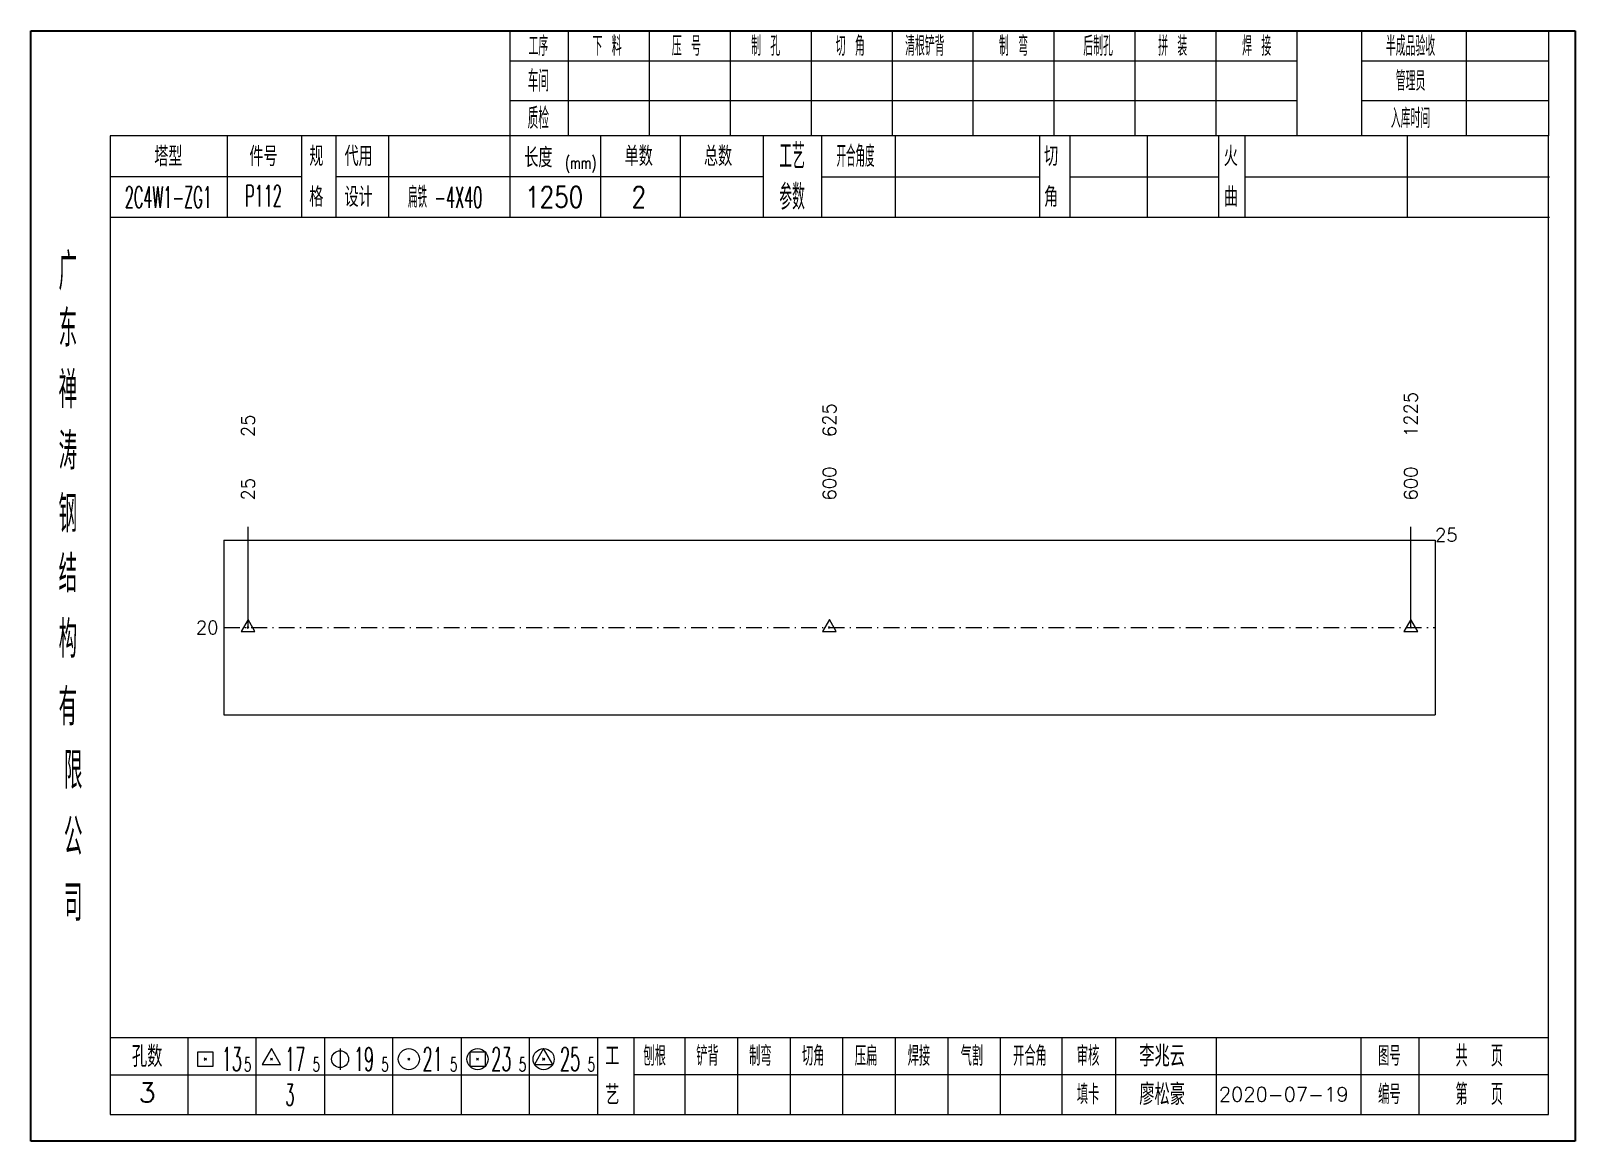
# Model space of a CAD drawing. Extents: x 154981 to 165753, y -86801 to -82885.
# Drawn here: x 159511.4 to 159803.5, y -85176.6 to -84966.7 of the extents above; entities that cross this region are included whole.
import ezdxf
from ezdxf.enums import TextEntityAlignment as Align

# ---------------------------------------------------------------- set-up
doc = ezdxf.new("R2010")
doc.units = 0
doc.header["$MEASUREMENT"] = 0
doc.linetypes.add('一点画线', pattern=[5.2, 3, -1, 0.2, -1])
doc.layers.get('0').update_dxf_attribs({"linetype": 'CONTINUOUS', "lineweight": 25})
for name, color, linetype, lineweight in [('1', 7, 'CONTINUOUS', 25), ('4', 7, 'CONTINUOUS', 25), ('5', 7, 'CONTINUOUS', 25)]:
    doc.layers.add(name, color=color, linetype=linetype, lineweight=lineweight)
doc.styles.get("Standard").update_dxf_attribs({"font": 'simplex.shx', "width": 0.7, "height": 3, "bigfont": 'gbhzfs.shx'})

msp = doc.modelspace()

# ---------------------------------------------------------------- texts
at = {"color": 7, "linetype": 'Continuous', "lineweight": 13}
for s, p in [('1225', (159772.46406, -85043.49383)), ('625', (159662.48166, -85043.49383)), ('25', (159552.49926, -85043.49383))]:
    msp.add_text(s, height=2.5, rotation=90, dxfattribs=at).set_placement(p, align=Align.MIDDLE_LEFT)
at = {"color": 4, "linetype": 'Continuous', "lineweight": 9}
for s, p in [('600', (159662.48166, -85055.49383)), ('600', (159772.46406, -85055.49383)), ('25', (159552.49926, -85055.49383))]:
    msp.add_text(s, height=2.5, rotation=90, dxfattribs=at).set_placement(p, align=Align.MIDDLE_LEFT)
at = {"color": 7, "linetype": 'Continuous', "lineweight": 13}
msp.add_text('25', height=2.5, dxfattribs=at).set_placement((159777.04666, -85061.99383), align=Align.MIDDLE_LEFT)
msp.add_text('20', height=2.5, dxfattribs=at).set_placement((159546.91666, -85079.49383), align=Align.MIDDLE_RIGHT)
at = {"layer": '4', "color": 1, "linetype": 'Continuous', "lineweight": 25}
for s, height, width, p in [('工序', 3.7, 0.7, (159607.41666, -84969.53733)), ('下 料', 3.7, 0.7, (159620.41666, -84969.53733)), ('压 号', 3.7, 0.7, (159635.41666, -84969.53733)), ('制 孔', 3.7, 0.7, (159650.41666, -84969.53733)), ('切 角', 3.7, 0.7, (159666.41666, -84969.53733)), ('清根铲背 ', 3.7, 0.7, (159681.41666, -84969.53733)), (' 制 弯', 3.7, 0.7, (159696.41666, -84969.53733)), (' 后制孔', 3.7, 0.7, (159712.41666, -84969.53733)), ('拼 装', 3.7, 0.7, (159727.41666, -84969.53733)), (' 焊 接', 3.7, 0.7, (159742.41666, -84969.53733)), ('半成品验收', 3.7, 0.7, (159772.41666, -84969.53733)), ('车间', 4, 0.7, (159607.41666, -84976.13733)), ('管理员', 3.7, 0.7, (159772.41666, -84976.13733)), ('质检', 4, 0.7, (159607.41666, -84983.19733)), ('入库时间', 3.7, 0.7, (159772.41666, -84983.19733)), ('工艺', 4.8, 0.7, (159655.41666, -84990.37733)), ('开合角度', 4, 0.6, (159667.41666, -84990.37733)), ('(mm)', 2.24, 0.7, (159615.41666, -84991.63733)), ('参数', 4.8, 0.7, (159655.41666, -84998.08733)), ('2C4W1-ZG1', 4, 0.5, (159537.41666, -84998.11733)), ('P112', 4, 0.5, (159555.41666, -84997.86733)), ('1250', 4, 0.8, (159610.41666, -84998.08733)), ('2', 4, 0.8, (159626.41666, -84998.08733)), ('广', 6.96, 0.7, (159518.41666, -85012.16733)), ('东', 6.96, 0.7, (159518.41666, -85022.95733)), ('禅', 6.96, 0.7, (159518.41666, -85034.54733)), ('涛', 6.96, 0.7, (159518.41666, -85046.14733)), ('钢', 6.96, 0.7, (159518.41666, -85058.03733)), ('结', 6.96, 0.7, (159518.41666, -85069.34733)), ('构', 6.96, 0.7, (159518.41666, -85081.72733)), ('有', 6.96, 0.7, (159518.41666, -85094.53733)), ('限', 6.96, 0.7, (159519.41666, -85106.53733)), ('公', 6.96, 0.7, (159519.41666, -85119.07733)), ('司', 6.96, 0.7, (159519.41666, -85131.55733)), ('刨根', 3.7, 0.8, (159629.41666, -85160.53733)), ('铲背', 3.7, 0.8, (159639.41666, -85160.53733)), ('制弯', 3.7, 0.8, (159649.41666, -85160.53733)), ('切角', 3.7, 0.8, (159659.41666, -85160.53733)), ('压扁', 3.7, 0.8, (159669.41666, -85160.53733)), ('焊接', 3.7, 0.8, (159679.41666, -85160.53733)), ('气割', 3.7, 0.8, (159689.41666, -85160.53733)), ('开合角', 3.7, 0.8, (159700.41666, -85160.53733)), ('审核', 3.7, 0.8, (159711.41666, -85160.53733)), ('图号', 3.7, 0.8, (159768.41666, -85160.53733)), ('共  页', 4, 0.8, (159785.41666, -85160.53733)), ('13', 4.47, 0.5, (159549.41666, -85161.13733)), ('5', 2.68, 0.6, (159552.41666, -85162.13733)), ('17', 4.47, 0.5, (159561.41666, -85161.13733)), ('5', 2.68, 0.6, (159565.41666, -85162.13733)), ('19', 4.47, 0.5, (159574.41666, -85161.13733)), ('5', 2.68, 0.6, (159578.41666, -85162.13733)), ('21', 4.47, 0.5, (159587.41666, -85161.13733)), ('5', 2.68, 0.6, (159591.41666, -85162.13733)), ('23', 4.47, 0.5, (159600.41666, -85161.13733)), ('5', 2.68, 0.6, (159604.41666, -85162.13733)), ('25', 4.47, 0.5, (159613.41666, -85161.13733)), ('5', 2.68, 0.6, (159617.41666, -85162.13733)), ('3', 4, 0.5, (159560.41666, -85167.88733)), ('填卡', 3.7, 0.8, (159711.41666, -85167.80733)), ('编号', 3.7, 0.8, (159768.41666, -85167.80733)), ('第  页', 4, 0.8, (159785.41666, -85167.80733))]:
    msp.add_text(s, height=height, dxfattribs=dict(at, width=width)).set_placement(p, align=Align.MIDDLE_CENTER)
for s, height, p in [('塔型', 3.7, (159537.41666, -84990.40733)), ('件号', 3.7, (159555.41666, -84990.40733)), ('规', 3.7, (159565.41666, -84990.37733)), ('代用', 3.7, (159573.41666, -84990.37733)), ('长度', 3.7, (159607.41666, -84990.63733)), ('单数', 3.7, (159626.41666, -84990.37733)), ('总数', 3.7, (159641.41666, -84990.37733)), ('切', 3.7, (159704.41666, -84990.37733)), ('火', 3.7, (159738.41666, -84990.37733)), ('格', 3.7, (159565.41666, -84998.08733)), ('设计', 3.7, (159573.41666, -84998.08733)), ('角', 3.7, (159704.41666, -84998.08733)), ('曲', 3.7, (159738.41666, -84998.08733)), ('孔数', 4, (159533.41666, -85160.61733)), ('工', 3.7, (159621.41666, -85160.53733)), ('李兆云', 4, (159725.41666, -85160.53733)), ('3', 3.7, (159533.41666, -85167.44733)), ('艺', 3.7, (159621.41666, -85167.88733)), ('廖松豪', 4, (159725.41666, -85167.80733)), ('2020-07-19', 2.7, (159748.41666, -85167.80733))]:
    msp.add_text(s, height=height, dxfattribs=at).set_placement(p, align=Align.MIDDLE_CENTER)
at = {"layer": '4', "color": 4, "linetype": 'Continuous', "lineweight": 25, "width": 0.5}
msp.add_text('扁铁 -4X40', height=4, dxfattribs=at).set_placement((159589.78589, -84998.13732), align=Align.MIDDLE_CENTER)

# ---------------------------------------------------------------- blocks, each defined once
blk = doc.blocks.new('孔17.5')
at = {"layer": '5', "color": 7, "linetype": 'Continuous', "lineweight": 13}
for p, q in [((0, 1), (-0.866, -0.5)), ((-0.1, -0.1), (0.1, 0.1)), ((0.1, -0.1), (-0.1, 0.1)), ((0.866, -0.5), (0, 1)), ((-0.866, -0.5), (0.866, -0.5))]:
    blk.add_line(p, q, dxfattribs=at)
blk = doc.blocks.new('CTJGK')
at = {"color": 6, "linetype": 'Continuous'}
for p, q in [((0, 209.97), (292.13, 209.97)), ((0, 0), (0, 209.97)), ((292.13, 209.97), (292.13, 0)), ((292.13, 0), (0, 0))]:
    blk.add_line(p, q, dxfattribs=at)

# ---------------------------------------------------------------- linework, layer by layer
at = {"color": 7, "linetype": 'Continuous', "lineweight": 13}
for p, q in [((159552.49926, -85079.49383), (159552.49926, -85060.49383)), ((159772.46406, -85079.49383), (159772.46406, -85060.49383))]:
    msp.add_line(p, q, dxfattribs=at)
at = {"color": 7, "linetype": 'Continuous', "lineweight": 18}
for p, q in [((159547.91666, -85062.99383), (159547.91666, -85095.99383)), ((159547.91666, -85062.99383), (159777.04666, -85062.99383)), ((159777.04666, -85062.99383), (159777.04666, -85095.99383))]:
    msp.add_line(p, q, dxfattribs=at)
at = {"color": 1, "linetype": '一点画线', "lineweight": 13}
msp.add_line((159547.91666, -85079.49383), (159777.04666, -85079.49383), dxfattribs=at)
at = {"layer": '1', "color": 7, "linetype": 'Continuous', "lineweight": 18}
msp.add_line((159547.91666, -85095.99383), (159777.04666, -85095.99383), dxfattribs=at)
at = {"layer": '4', "color": 1, "linetype": 'Continuous', "lineweight": 18}
for p, q in [((159511.41666, -84966.66733), (159511.41666, -85176.63733)), ((159803.54666, -84966.66733), (159511.41666, -84966.66733)), ((159602.04666, -84966.66733), (159602.04666, -84986.50733)), ((159613.07666, -84966.66733), (159613.07666, -84986.52733)), ((159628.38666, -84966.66733), (159628.38666, -84986.52733)), ((159643.70666, -84966.66733), (159643.70666, -84986.52733)), ((159659.01666, -84966.66733), (159659.01666, -84986.52733)), ((159674.32666, -84966.66733), (159674.32666, -84986.52733)), ((159689.63666, -84966.66733), (159689.63666, -84986.52733)), ((159704.95666, -84966.66733), (159704.95666, -84986.52733)), ((159720.26666, -84966.66733), (159720.26666, -84986.52733)), ((159735.57666, -84966.66733), (159735.57666, -84986.52733)), ((159750.88666, -84966.66733), (159750.88666, -84986.50733)), ((159750.88666, -84966.66733), (159750.88666, -84986.52733)), ((159763.16666, -84966.66733), (159763.16666, -84986.52733)), ((159782.91666, -84966.66733), (159782.91666, -84986.52733)), ((159798.49666, -84966.66733), (159798.49666, -84986.52733)), ((159803.54666, -84996.46733), (159803.54666, -84966.66733)), ((159750.88666, -84972.39733), (159602.04666, -84972.39733)), ((159798.49666, -84972.39733), (159763.16666, -84972.39733)), ((159750.88666, -84979.87733), (159602.04666, -84979.87733)), ((159798.49666, -84979.87733), (159763.16666, -84979.87733)), ((159526.42666, -84986.52733), (159526.42666, -85171.58733)), ((159798.49666, -84986.52733), (159526.42666, -84986.52733)), ((159548.54666, -84986.51733), (159548.54666, -85001.93733)), ((159562.69666, -85001.93733), (159562.69666, -84986.52733)), ((159569.19666, -85001.93733), (159569.19666, -84986.52733)), ((159579.06666, -84986.52733), (159579.06666, -85001.93733)), ((159602.04666, -84986.50733), (159602.04666, -85001.93733)), ((159619.16666, -84986.52733), (159619.16666, -85001.93733)), ((159634.21666, -84986.52733), (159634.21666, -85001.93733)), ((159649.91666, -84986.52733), (159649.91666, -85001.93733)), ((159660.97666, -84986.52733), (159660.97666, -85001.93733)), ((159674.92666, -84986.52733), (159674.92666, -85001.93733)), ((159702.22666, -84986.52733), (159702.22666, -85001.93733)), ((159707.98666, -84986.52733), (159707.98666, -85001.93733)), ((159722.60666, -84986.52733), (159722.60666, -85001.93733)), ((159736.06666, -84986.52733), (159736.06666, -85001.93733)), ((159741.05666, -84986.52733), (159741.05666, -85001.93733)), ((159771.79666, -84986.52733), (159771.79666, -85001.93733)), ((159798.49666, -85171.58733), (159798.49666, -84986.52733)), ((159562.69666, -84994.28733), (159526.42666, -84994.28733)), ((159649.91666, -84994.23733), (159569.19666, -84994.23733)), ((159660.97666, -84994.23733), (159702.22666, -84994.23733)), ((159707.98666, -84994.23733), (159736.06666, -84994.23733)), ((159741.05666, -84994.23733), (159798.67666, -84994.23733)), ((159803.54666, -85176.63733), (159803.54666, -84996.46733)), ((159798.67666, -85001.93733), (159526.42666, -85001.93733)), ((159526.42666, -85157.05733), (159798.49666, -85157.05733)), ((159541.11666, -85157.05733), (159541.11666, -85171.58733)), ((159554.04666, -85171.58733), (159554.04666, -85157.05733)), ((159566.97666, -85157.05733), (159566.97666, -85171.58733)), ((159579.89666, -85171.58733), (159579.89666, -85157.05733)), ((159592.82666, -85157.05733), (159592.82666, -85171.58733)), ((159605.75666, -85171.58733), (159605.75666, -85157.05733)), ((159618.67666, -85171.58733), (159618.67666, -85157.05733)), ((159625.54666, -85171.58733), (159625.54666, -85157.05733)), ((159635.20666, -85171.58733), (159635.20666, -85157.05733)), ((159645.14666, -85171.58733), (159645.14666, -85157.05733)), ((159655.08666, -85171.58733), (159655.08666, -85157.05733)), ((159665.03666, -85171.58733), (159665.03666, -85157.05733)), ((159674.97666, -85171.58733), (159674.97666, -85157.05733)), ((159684.91666, -85171.58733), (159684.91666, -85157.05733)), ((159694.86666, -85171.58733), (159694.86666, -85157.05733)), ((159706.50666, -85171.58733), (159706.50666, -85157.05733)), ((159716.65666, -85171.58733), (159716.65666, -85157.05733)), ((159735.71666, -85171.58733), (159735.71666, -85157.05733)), ((159763.09666, -85171.58733), (159763.09666, -85157.05733)), ((159774.05666, -85171.58733), (159774.05666, -85157.05733)), ((159618.67666, -85164.18733), (159526.42666, -85164.18733)), ((159625.50666, -85164.02733), (159798.49666, -85164.02733)), ((159526.42666, -85171.58733), (159798.49666, -85171.58733)), ((159511.41666, -85176.63733), (159803.54666, -85176.63733))]:
    msp.add_line(p, q, dxfattribs=at)
at = {"layer": '4', "color": 7, "linetype": 'Continuous', "lineweight": 13}
for p, q in [((159543.00266, -85162.55133), (159543.00266, -85159.72333)), ((159543.00266, -85159.72333), (159545.83066, -85159.72333)), ((159544.21666, -85161.33733), (159544.61666, -85160.93733)), ((159544.61666, -85161.33733), (159544.21666, -85160.93733)), ((159545.83066, -85159.72333), (159545.83066, -85162.55133)), ((159556.91666, -85159.13733), (159555.18466, -85162.13733)), ((159556.71666, -85161.33733), (159557.11666, -85160.93733)), ((159557.11666, -85161.33733), (159556.71666, -85160.93733)), ((159558.64866, -85162.13733), (159556.91666, -85159.13733)), ((159569.91666, -85159.13733), (159569.91666, -85163.13733)), ((159582.71666, -85161.33733), (159583.11666, -85160.93733)), ((159583.11666, -85161.33733), (159582.71666, -85160.93733)), ((159594.50266, -85162.55133), (159594.50266, -85159.72333)), ((159594.50266, -85159.72333), (159597.33066, -85159.72333)), ((159595.71666, -85161.33733), (159596.11666, -85160.93733)), ((159596.11666, -85161.33733), (159595.71666, -85160.93733)), ((159597.33066, -85159.72333), (159597.33066, -85162.55133)), ((159608.41666, -85159.13733), (159606.68466, -85162.13733)), ((159608.21666, -85161.33733), (159608.61666, -85160.93733)), ((159608.61666, -85161.33733), (159608.21666, -85160.93733)), ((159610.14866, -85162.13733), (159608.41666, -85159.13733)), ((159545.83066, -85162.55133), (159543.00266, -85162.55133)), ((159555.18466, -85162.13733), (159558.64866, -85162.13733)), ((159597.33066, -85162.55133), (159594.50266, -85162.55133)), ((159606.68466, -85162.13733), (159610.14866, -85162.13733))]:
    msp.add_line(p, q, dxfattribs=at)
for centre, radius in [((159569.91666, -85161.13733), 1.6), ((159582.91666, -85161.13733), 2), ((159595.91666, -85161.13733), 2), ((159608.41666, -85161.13733), 2)]:
    msp.add_circle(centre, radius, dxfattribs=at)

# ---------------------------------------------------------------- block references
at = {"color": 0, "linetype": 'Continuous'}
msp.add_blockref('CTJGK', (159511.41666, -85176.63733), dxfattribs=at)
at = {"color": 4, "linetype": 'Continuous', "lineweight": 9, "xscale": 1.5, "yscale": 1.5, "zscale": 1.5}
for p in [(159552.49926, -85079.49383), (159662.48166, -85079.49383), (159772.46406, -85079.49383)]:
    msp.add_blockref('孔17.5', p, dxfattribs=at)

msp.set_redraw_order([(e.dxf.handle, doc.entitydb.next_handle()) for e in msp.query("TEXT MTEXT ATTDEF DIMENSION ARC_DIMENSION")])  # texts and dimensions are drawn at this point

doc.saveas('drawing.dxf')
